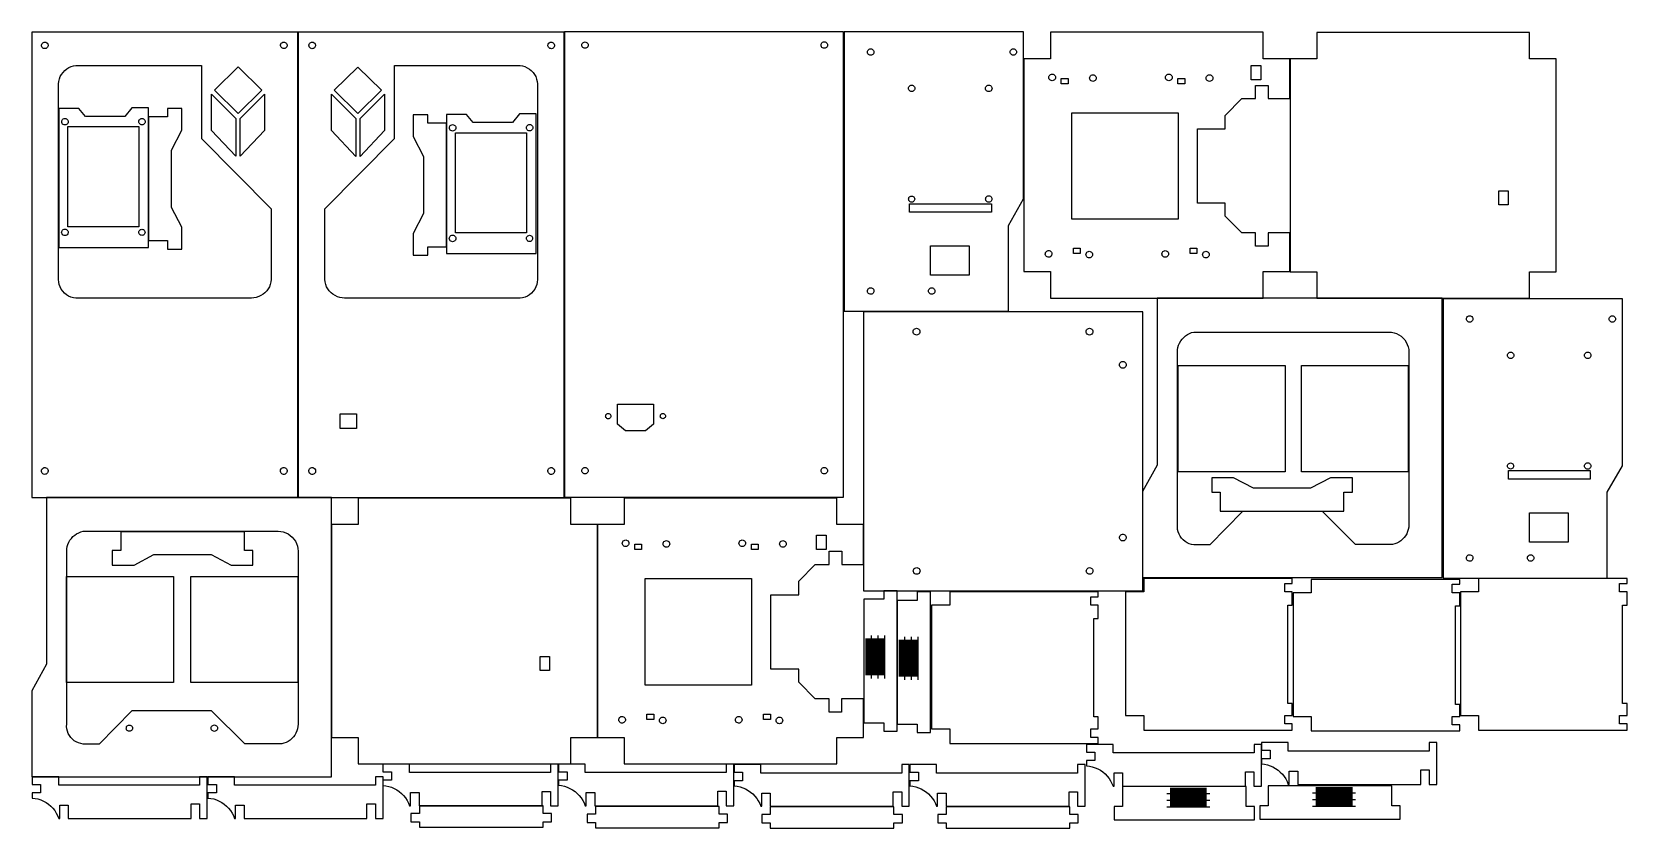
# Model space of a CAD drawing. Extents: x 0 to 47.2, y 0.4 to 24.
import ezdxf

# ---------------------------------------------------------------- set-up
doc = ezdxf.new("R2010")
doc.units = 0
doc.layers.add('Layer_1', color=7, linetype='CONTINUOUS')

msp = doc.modelspace()

# ---------------------------------------------------------------- linework, layer by layer
at = {"layer": 'Layer_1', "color": 5}
for points in [[(0.014714, 23.971438), (0.014714, 10.19191), (7.888729, 10.19191), (7.888729, 23.971438), (0.014714, 23.971438)], [(0.42934, 23.669994), (0.451784, 23.657988), (0.470355, 23.640582), (0.483789, 23.618963), (0.49117, 23.594604), (0.491994, 23.569164), (0.486206, 23.544378), (0.4742, 23.521934), (0.456795, 23.503363), (0.435176, 23.489929), (0.410816, 23.482549), (0.385377, 23.481726), (0.36059, 23.487513), (0.338147, 23.499519), (0.319575, 23.516925), (0.306141, 23.538544), (0.298761, 23.562904), (0.297936, 23.588343), (0.303724, 23.61313), (0.31573, 23.635573), (0.333136, 23.654145), (0.354755, 23.667578), (0.379114, 23.674959), (0.404554, 23.675782), (0.42934, 23.669994)], [(7.525876, 23.499004), (7.503365, 23.487512), (7.478646, 23.482238), (7.453405, 23.483541), (7.42936, 23.491332), (7.408152, 23.505081), (7.391225, 23.523851), (7.379733, 23.546362), (7.374458, 23.571081), (7.375762, 23.596322), (7.383553, 23.620366), (7.397303, 23.641575), (7.416072, 23.658502), (7.438583, 23.669994), (7.463302, 23.675268), (7.488544, 23.673965), (7.512588, 23.666173), (7.533796, 23.652425), (7.550723, 23.633655), (7.562215, 23.611143), (7.56749, 23.586425), (7.566186, 23.561184), (7.558395, 23.537139), (7.544646, 23.515931), (7.525876, 23.499004)], [(15.769046, 10.191007), (15.769046, 23.970535), (7.895031, 23.970535), (7.895031, 10.191007), (15.769046, 10.191007)], [(8.280395, 23.486609), (8.257884, 23.498102), (8.239114, 23.515029), (8.225365, 23.536237), (8.217574, 23.560282), (8.216271, 23.585523), (8.221545, 23.610241), (8.233037, 23.632753), (8.249964, 23.651522), (8.271173, 23.665271), (8.295217, 23.673063), (8.320458, 23.674366), (8.345177, 23.669092), (8.367688, 23.6576), (8.386458, 23.640672), (8.400207, 23.619464), (8.407998, 23.59542), (8.409301, 23.570179), (8.404027, 23.54546), (8.392534, 23.522949), (8.375607, 23.504179), (8.354399, 23.49043), (8.330355, 23.482639), (8.305114, 23.481335), (8.280395, 23.48661)], [(15.331976, 23.657086), (15.35442, 23.669091), (15.379206, 23.67488), (15.404646, 23.674057), (15.429005, 23.666676), (15.450624, 23.653242), (15.46803, 23.63467), (15.480036, 23.612227), (15.485824, 23.587441), (15.485001, 23.562001), (15.47762, 23.537642), (15.464186, 23.516022), (15.445615, 23.498617), (15.423171, 23.486611), (15.398385, 23.480823), (15.372945, 23.481646), (15.348586, 23.489027), (15.326967, 23.502461), (15.309561, 23.521032), (15.297555, 23.543476), (15.291767, 23.568262), (15.29259, 23.593702), (15.299971, 23.618061), (15.313405, 23.63968), (15.331976, 23.657086)], [(24.046216, 23.977787), (15.7785, 23.977787), (15.7785, 10.198259), (24.046216, 10.198259), (24.046216, 23.977787)], [(16.389418, 23.68092), (16.413745, 23.677719), (16.436415, 23.668329), (16.455882, 23.653391), (16.47082, 23.633924), (16.48021, 23.611255), (16.483412, 23.586927), (16.48021, 23.562599), (16.47082, 23.539929), (16.455882, 23.520463), (16.436415, 23.505525), (16.413745, 23.496135), (16.389418, 23.492934), (16.36509, 23.496135), (16.34242, 23.505525), (16.322954, 23.520463), (16.308016, 23.539929), (16.298626, 23.562599), (16.295423, 23.586927), (16.298626, 23.611255), (16.308016, 23.633924), (16.322954, 23.653391), (16.34242, 23.668329), (16.36509, 23.677719), (16.389418, 23.68092)], [(23.56861, 23.586925), (23.565354, 23.562187), (23.555805, 23.539134), (23.540615, 23.519339), (23.52082, 23.504149), (23.497767, 23.4946), (23.473029, 23.491344), (23.448291, 23.4946), (23.425238, 23.504149), (23.405442, 23.519339), (23.390252, 23.539134), (23.380704, 23.562187), (23.377448, 23.586925), (23.380704, 23.611663), (23.390252, 23.634716), (23.405442, 23.654511), (23.425238, 23.669701), (23.448291, 23.67925), (23.473029, 23.682506), (23.497767, 23.67925), (23.52082, 23.669701), (23.540615, 23.654511), (23.555805, 23.634716), (23.565354, 23.611663), (23.56861, 23.586925)], [(29.369001, 23.975938), (24.057746, 23.975938), (24.057746, 15.708223), (28.92272, 15.708224), (28.92272, 18.248853), (29.369001, 19.036254), (29.369001, 23.975938)], [(34.524207, 18.907302), (34.524207, 21.105569), (35.346208, 21.105569), (35.346208, 21.505533), (35.833674, 22.00095), (36.245172, 22.00095), (36.245172, 22.394198), (36.618089, 22.394198), (36.618089, 22.000952), (37.259152, 22.000952), (37.25913, 23.182062), (36.471728, 23.182062), (36.471728, 23.969464), (30.172515, 23.969464), (30.172515, 23.182062), (29.385114, 23.182062), (29.385114, 16.882849), (30.172515, 16.882849), (30.172515, 16.095448), (36.471728, 16.095448), (36.471728, 16.882849), (37.25913, 16.882849), (37.25913, 18.024573), (36.611166, 18.024573), (36.611166, 17.630872), (36.24516, 17.630872), (36.24516, 18.024573), (35.833684, 18.024573), (35.346212, 18.51853), (35.346212, 18.907302), (34.524211, 18.907302)], [(45.144154, 16.877871), (45.144154, 23.177083), (44.356753, 23.177083), (44.356753, 23.964484), (38.057541, 23.964484), (38.057541, 23.177083), (37.270139, 23.177083), (37.270139, 16.877871), (38.057541, 16.877871), (38.057541, 16.09047), (38.093723, 16.09047), (44.356753, 16.09047), (44.356753, 16.877871), (45.144154, 16.877871)], [(24.822136, 23.474651), (24.847104, 23.477938), (24.872072, 23.474651), (24.895338, 23.465014), (24.915318, 23.449683), (24.930648, 23.429703), (24.940286, 23.406437), (24.943573, 23.381469), (24.940286, 23.356501), (24.930648, 23.333234), (24.915318, 23.313255), (24.895338, 23.297924), (24.872072, 23.288287), (24.847104, 23.285), (24.822136, 23.288287), (24.798869, 23.297924), (24.77889, 23.313255), (24.763559, 23.333234), (24.753922, 23.356501), (24.750635, 23.381469), (24.753922, 23.406437), (24.763559, 23.429703), (24.77889, 23.449683), (24.798869, 23.465014), (24.822136, 23.474651)], [(29.161088, 23.405681), (29.164277, 23.381469), (29.161088, 23.357258), (29.151742, 23.334697), (29.136876, 23.315323), (29.117503, 23.300457), (29.094941, 23.291112), (29.07073, 23.287924), (29.046518, 23.291112), (29.023957, 23.300457), (29.004583, 23.315323), (28.989717, 23.334697), (28.980372, 23.357258), (28.977183, 23.381469), (28.980372, 23.405681), (28.989717, 23.428242), (29.004583, 23.447616), (29.023957, 23.462482), (29.046518, 23.471827), (29.07073, 23.475015), (29.094941, 23.471827), (29.117503, 23.462482), (29.136876, 23.447616), (29.151742, 23.428242), (29.161088, 23.405681)], [(0.807267, 16.571592), (0.802112, 16.646771), (0.802112, 22.437838), (0.810373, 22.511767), (0.828086, 22.584017), (0.854955, 22.653384), (0.890534, 22.718713), (0.934229, 22.778917), (0.985313, 22.832993), (1.042936, 22.88004), (1.106137, 22.919275), (1.173865, 22.950044), (1.244991, 22.971835), (1.318331, 22.984285), (1.392664, 22.987187), (5.036973, 22.987187), (5.036974, 20.822956), (7.101323, 18.737009), (7.101323, 16.646771), (7.0914, 16.573548), (7.072434, 16.502132), (7.044721, 16.433633), (7.008692, 16.369121), (6.964907, 16.309598), (6.914051, 16.255991), (6.856913, 16.209137), (6.794384, 16.169765), (6.727439, 16.138487), (6.657119, 16.115791), (6.584519, 16.102031), (6.510771, 16.09742), (1.392664, 16.09742), (1.317309, 16.097145), (1.24262, 16.107147), (1.169996, 16.12725), (1.100794, 16.157077), (1.036312, 16.196071), (0.977756, 16.243502), (0.926222, 16.298481), (0.882675, 16.359979), (0.847929, 16.426847), (0.822635, 16.49783), (0.807267, 16.571602)], [(6.825022, 22.249947), (6.120493, 21.560967), (5.415962, 22.249947), (6.120493, 22.938927), (6.825022, 22.249947)], [(14.981648, 16.645869), (14.976493, 16.57069), (14.961124, 16.496918), (14.935831, 16.425934), (14.901085, 16.359067), (14.857537, 16.297569), (14.806004, 16.242589), (14.747447, 16.195159), (14.682965, 16.156165), (14.613764, 16.126337), (14.541139, 16.106234), (14.466451, 16.096232), (14.391096, 16.096508), (9.272988, 16.096508), (9.19924, 16.101119), (9.126641, 16.114879), (9.056321, 16.137575), (8.989375, 16.168853), (8.926847, 16.208225), (8.869709, 16.255079), (8.818852, 16.308685), (8.775068, 16.368208), (8.739039, 16.432721), (8.711326, 16.501219), (8.69236, 16.572635), (8.682437, 16.645858), (8.682437, 18.736096), (10.746786, 20.822044), (10.746787, 22.986274), (14.391096, 22.986274), (14.465428, 22.983373), (14.538768, 22.970922), (14.609894, 22.949132), (14.677622, 22.918362), (14.740824, 22.879128), (14.798446, 22.832081), (14.849531, 22.778005), (14.893226, 22.717801), (14.928805, 22.652472), (14.955674, 22.583104), (14.973387, 22.510854), (14.981648, 22.436925), (14.981648, 16.645859)], [(9.663267, 21.560065), (8.958738, 22.249045), (9.663267, 22.938025), (10.367798, 22.249045), (9.663267, 21.560065)], [(30.306136, 22.580973), (30.290424, 22.560643), (30.269985, 22.545073), (30.246212, 22.535323), (30.220726, 22.532059), (30.195264, 22.535504), (30.17156, 22.54542), (30.15123, 22.561132), (30.13566, 22.581571), (30.12582, 22.60421), (30.125899, 22.605344), (30.122454, 22.629684), (30.122651, 22.63083), (30.125824, 22.655159), (30.1261, 22.656293), (30.135664, 22.678898), (30.136019, 22.679996), (30.151309, 22.699281), (30.15173, 22.700325), (30.172169, 22.715895), (30.195942, 22.725645), (30.221428, 22.728909), (30.24689, 22.725468), (30.270594, 22.715552), (30.290924, 22.699839), (30.306494, 22.6794), (30.316244, 22.655628), (30.319508, 22.630142), (30.316067, 22.60468), (30.306151, 22.580976)], [(31.451265, 22.514624), (31.425791, 22.51127), (31.400316, 22.514624), (31.376578, 22.524457), (31.356193, 22.540099), (31.340552, 22.560483), (31.330719, 22.584222), (31.327365, 22.609696), (31.330719, 22.63517), (31.340552, 22.658908), (31.356193, 22.679293), (31.376578, 22.694935), (31.400316, 22.704767), (31.425791, 22.708122), (31.451265, 22.704767), (31.475003, 22.694935), (31.495388, 22.679293), (31.511029, 22.658908), (31.520862, 22.63517), (31.524217, 22.609696), (31.520862, 22.584222), (31.511029, 22.560483), (31.495388, 22.540099), (31.475003, 22.524457), (31.451265, 22.514624)], [(33.648669, 22.725284), (33.674143, 22.728639), (33.699618, 22.725284), (33.723356, 22.715452), (33.743741, 22.69981), (33.759382, 22.679425), (33.769215, 22.655687), (33.772569, 22.630213), (33.769215, 22.604739), (33.759382, 22.581), (33.743741, 22.560616), (33.723356, 22.544974), (33.699618, 22.535141), (33.674143, 22.531787), (33.648669, 22.535141), (33.624931, 22.544974), (33.604546, 22.560616), (33.588905, 22.581), (33.579072, 22.604739), (33.575718, 22.630213), (33.579072, 22.655687), (33.588905, 22.679425), (33.604546, 22.69981), (33.624931, 22.715452), (33.648669, 22.725284)], [(34.780599, 22.610224), (34.783954, 22.635698), (34.793786, 22.659437), (34.809428, 22.679821), (34.829813, 22.695463), (34.853551, 22.705296), (34.879025, 22.70865), (34.9045, 22.705296), (34.928238, 22.695463), (34.948622, 22.679821), (34.964264, 22.659437), (34.974097, 22.635698), (34.977451, 22.610224), (34.974097, 22.58475), (34.964264, 22.561011), (34.948622, 22.540627), (34.928238, 22.524985), (34.9045, 22.515153), (34.879025, 22.511798), (34.853551, 22.515153), (34.829813, 22.524985), (34.809428, 22.540627), (34.793786, 22.561011), (34.783954, 22.58475), (34.780599, 22.610224)], [(36.112952, 22.978165), (36.39355, 22.978165), (36.39355, 22.557268), (36.112952, 22.557268), (36.112952, 22.978165)], [(26.153909, 22.305156), (26.150676, 22.280599), (26.141197, 22.257715), (26.126118, 22.238064), (26.106467, 22.222985), (26.083584, 22.213506), (26.059026, 22.210273), (26.034469, 22.213506), (26.011585, 22.222985), (25.991934, 22.238064), (25.976855, 22.257715), (25.967376, 22.280599), (25.964143, 22.305156), (25.967376, 22.329714), (25.976855, 22.352597), (25.991934, 22.372248), (26.011585, 22.387327), (26.034469, 22.396806), (26.059026, 22.400039), (26.083584, 22.396806), (26.106467, 22.387327), (26.126118, 22.372248), (26.141197, 22.352597), (26.150676, 22.329714), (26.153909, 22.305156)], [(28.367711, 22.39801), (28.390896, 22.388406), (28.410805, 22.37313), (28.426081, 22.353221), (28.435685, 22.330036), (28.43896, 22.305156), (28.435685, 22.280276), (28.426081, 22.257092), (28.410805, 22.237183), (28.390896, 22.221906), (28.367711, 22.212302), (28.342831, 22.209027), (28.317951, 22.212302), (28.294766, 22.221906), (28.274857, 22.237183), (28.259581, 22.257092), (28.249977, 22.280276), (28.246702, 22.305156), (28.249977, 22.330036), (28.259581, 22.353221), (28.274857, 22.37313), (28.294766, 22.388406), (28.317951, 22.39801), (28.342831, 22.401285), (28.367711, 22.39801)], [(30.489038, 22.602335), (30.692091, 22.602335), (30.692091, 22.444855), (30.489038, 22.444855), (30.489038, 22.602335)], [(33.942093, 22.602062), (34.145146, 22.602062), (34.145146, 22.444581), (33.942093, 22.444581), (33.942093, 22.602062)], [(0.811509, 17.597374), (3.468979, 17.597374), (3.468997, 18.56194), (3.468997, 20.924142), (3.468979, 21.731232), (2.97686, 21.731232), (2.7688, 21.475322), (1.598355, 21.475322), (1.402059, 21.710442), (0.811509, 21.710442), (0.811509, 17.597374)], [(6.054431, 21.412377), (6.054431, 20.293917), (5.329671, 21.057033), (5.329671, 22.137137), (6.054431, 21.412377)], [(6.179717, 20.293917), (6.179717, 21.412377), (6.904474, 22.137137), (6.904474, 21.057033), (6.179717, 20.293917)], [(9.604043, 21.411475), (9.604043, 20.293015), (8.879286, 21.056132), (8.879286, 22.136235), (9.604043, 21.411475)], [(9.729329, 20.293015), (9.729329, 21.411475), (10.454089, 22.136235), (10.454089, 21.056132), (9.729329, 20.293015)], [(1.083838, 21.341903), (1.087099, 21.317134), (1.083838, 21.292365), (1.074277, 21.269283), (1.059069, 21.249463), (1.039248, 21.234254), (1.016167, 21.224694), (0.991397, 21.221433), (0.966628, 21.224694), (0.943547, 21.234254), (0.923726, 21.249463), (0.908518, 21.269283), (0.898957, 21.292365), (0.895696, 21.317134), (0.898957, 21.341903), (0.908518, 21.364985), (0.923726, 21.384805), (0.943547, 21.400014), (0.966628, 21.409574), (0.991397, 21.412835), (1.016167, 21.409574), (1.039248, 21.400014), (1.059069, 21.384805), (1.074277, 21.364985), (1.083838, 21.341903)], [(3.247597, 21.413187), (3.27214, 21.416273), (3.296645, 21.412901), (3.319442, 21.403301), (3.338978, 21.388129), (3.353921, 21.368417), (3.363253, 21.345509), (3.366339, 21.320966), (3.362967, 21.296461), (3.353367, 21.273664), (3.338195, 21.254128), (3.318483, 21.239184), (3.295575, 21.229852), (3.271032, 21.226767), (3.246527, 21.230139), (3.22373, 21.239738), (3.204194, 21.254911), (3.18925, 21.274623), (3.179918, 21.297531), (3.176833, 21.322073), (3.180205, 21.346578), (3.189804, 21.369376), (3.204977, 21.388912), (3.224689, 21.403855), (3.247597, 21.413187)], [(4.144553, 18.78176), (4.144553, 20.474673), (4.451941, 21.065224), (4.451941, 21.708531), (4.024476, 21.708531), (4.024476, 21.458925), (3.467689, 21.458925), (3.467689, 17.797508), (4.024476, 17.797508), (4.024476, 17.5472), (4.451941, 17.5472), (4.451941, 18.191209), (4.144553, 18.78176)], [(11.610978, 20.291797), (11.610978, 18.598883), (11.30359, 18.008332), (11.30359, 17.365025), (11.731054, 17.365025), (11.731054, 17.614631), (12.287841, 17.614631), (12.287841, 21.276048), (11.731054, 21.276048), (11.731054, 21.526356), (11.30359, 21.526356), (11.30359, 20.882348), (11.610978, 20.291797)], [(12.288292, 17.417791), (14.945762, 17.417791), (14.94578, 18.382357), (14.94578, 20.744559), (14.945762, 21.551649), (14.453643, 21.551649), (14.245583, 21.295739), (13.075138, 21.295739), (12.878842, 21.530859), (12.288292, 21.530859), (12.288292, 17.417791)], [(33.950075, 21.582958), (33.950075, 18.433352), (30.800469, 18.433352), (30.800469, 21.582958), (33.950075, 21.582958)], [(1.073383, 18.203714), (1.073383, 21.172372), (3.180948, 21.172372), (3.180948, 18.203714), (1.073383, 18.203714)], [(12.560621, 21.162321), (12.563882, 21.137551), (12.560621, 21.112782), (12.55106, 21.089701), (12.535852, 21.06988), (12.516031, 21.054671), (12.49295, 21.045111), (12.46818, 21.04185), (12.443411, 21.045111), (12.42033, 21.054671), (12.400509, 21.06988), (12.385301, 21.089701), (12.37574, 21.112782), (12.372479, 21.137551), (12.37574, 21.162321), (12.385301, 21.185402), (12.400509, 21.205222), (12.42033, 21.220431), (12.443411, 21.229992), (12.46818, 21.233253), (12.49295, 21.229992), (12.516031, 21.220431), (12.535852, 21.205222), (12.55106, 21.185402), (12.560621, 21.162321)], [(12.550166, 18.024131), (12.550166, 20.992789), (14.657731, 20.992789), (14.657731, 18.024131), (12.550166, 18.024131)], [(14.72438, 21.233604), (14.748923, 21.23669), (14.773428, 21.233318), (14.796225, 21.223718), (14.815761, 21.208546), (14.830704, 21.188834), (14.840036, 21.165926), (14.843122, 21.141383), (14.83975, 21.116878), (14.83015, 21.094081), (14.814978, 21.074545), (14.795266, 21.059601), (14.772358, 21.050269), (14.747815, 21.047184), (14.72331, 21.050556), (14.700513, 21.060155), (14.680977, 21.075328), (14.666033, 21.09504), (14.656701, 21.117948), (14.653616, 21.142491), (14.656988, 21.166996), (14.666587, 21.189793), (14.68176, 21.209329), (14.701472, 21.224272), (14.72438, 21.233604)], [(26.149333, 19.028158), (26.146256, 19.004785), (26.137234, 18.983004), (26.122883, 18.964301), (26.104179, 18.94995), (26.082399, 18.940928), (26.059026, 18.937849), (26.035653, 18.940928), (26.013873, 18.94995), (25.99517, 18.964301), (25.980818, 18.983004), (25.971797, 19.004785), (25.968719, 19.028158), (25.971797, 19.051531), (25.980818, 19.073311), (25.99517, 19.092014), (26.013873, 19.106366), (26.035653, 19.115387), (26.059026, 19.118466), (26.082399, 19.115387), (26.104179, 19.106366), (26.122883, 19.092014), (26.137234, 19.073311), (26.146256, 19.051531), (26.149333, 19.028158)], [(28.437373, 19.028158), (28.434152, 19.003688), (28.424707, 18.980887), (28.409683, 18.961307), (28.390103, 18.946282), (28.367301, 18.936837), (28.342832, 18.933617), (28.318363, 18.936837), (28.295561, 18.946282), (28.275981, 18.961307), (28.260956, 18.980887), (28.251511, 19.003688), (28.248291, 19.028158), (28.251511, 19.052627), (28.260956, 19.075429), (28.275981, 19.095009), (28.295561, 19.110033), (28.318363, 19.119478), (28.342832, 19.122699), (28.367301, 19.119478), (28.390103, 19.110033), (28.409683, 19.095009), (28.424707, 19.075429), (28.434152, 19.052627), (28.437373, 19.028158)], [(43.444284, 19.274925), (43.724882, 19.274925), (43.724882, 18.854028), (43.444284, 18.854028), (43.444284, 19.274925)], [(25.998015, 18.890584), (28.419275, 18.890584), (28.419275, 18.642553), (25.998015, 18.642553), (25.998015, 18.890584)], [(0.921418, 18.112049), (0.941666, 18.127586), (0.965246, 18.137353), (0.990549, 18.140684), (1.015853, 18.137353), (1.039433, 18.127586), (1.059681, 18.112049), (1.075217, 18.091801), (1.084984, 18.068222), (1.088315, 18.042918), (1.084984, 18.017614), (1.075217, 17.994035), (1.059681, 17.973787), (1.039433, 17.95825), (1.015853, 17.948483), (0.990549, 17.945153), (0.965246, 17.948483), (0.941666, 17.95825), (0.921418, 17.973787), (0.905882, 17.994035), (0.896115, 18.017614), (0.892783, 18.042918), (0.896115, 18.068222), (0.905882, 18.091801), (0.921418, 18.112049)], [(3.224413, 18.122249), (3.246507, 18.131401), (3.270215, 18.134523), (3.293924, 18.131401), (3.316017, 18.122249), (3.334989, 18.107692), (3.349547, 18.08872), (3.358698, 18.066627), (3.361819, 18.042918), (3.358698, 18.019209), (3.349547, 17.997116), (3.334989, 17.978144), (3.316017, 17.963587), (3.293924, 17.954436), (3.270215, 17.951314), (3.246507, 17.954436), (3.224413, 17.963587), (3.205442, 17.978144), (3.190884, 17.997116), (3.181733, 18.019209), (3.178612, 18.042918), (3.181733, 18.066627), (3.190884, 18.08872), (3.205442, 18.107692), (3.224413, 18.122249)], [(12.398201, 17.932467), (12.418449, 17.948003), (12.442029, 17.95777), (12.467332, 17.961101), (12.492636, 17.95777), (12.516216, 17.948003), (12.536464, 17.932467), (12.552, 17.912219), (12.561767, 17.888639), (12.565098, 17.863336), (12.561767, 17.838032), (12.552, 17.814452), (12.536464, 17.794204), (12.516216, 17.778667), (12.492636, 17.7689), (12.467332, 17.76557), (12.442029, 17.7689), (12.418449, 17.778667), (12.398201, 17.794204), (12.382665, 17.814452), (12.372898, 17.838032), (12.369566, 17.863336), (12.372898, 17.888639), (12.382665, 17.912219), (12.398201, 17.932467)], [(14.701196, 17.942667), (14.72329, 17.951818), (14.746998, 17.95494), (14.770707, 17.951818), (14.7928, 17.942667), (14.811772, 17.928109), (14.82633, 17.909138), (14.835481, 17.887044), (14.838602, 17.863336), (14.835481, 17.839626), (14.82633, 17.817534), (14.811772, 17.798562), (14.7928, 17.784004), (14.770707, 17.774853), (14.746998, 17.771731), (14.72329, 17.774853), (14.701196, 17.784004), (14.682225, 17.798562), (14.667667, 17.817534), (14.658516, 17.839626), (14.655395, 17.863336), (14.658516, 17.887044), (14.667667, 17.909138), (14.682225, 17.928109), (14.701196, 17.942667)], [(26.621869, 17.638619), (27.763601, 17.638619), (27.763601, 16.772477), (26.621869, 16.772477), (26.621869, 17.638619)], [(30.204021, 17.362739), (30.190135, 17.34112), (30.171128, 17.323831), (30.148293, 17.312051), (30.123188, 17.306582), (30.097522, 17.307798), (30.073046, 17.315615), (30.051427, 17.3295), (30.034138, 17.348507), (30.022358, 17.371342), (30.016889, 17.396447), (30.018106, 17.422112), (30.025922, 17.446589), (30.039807, 17.468208), (30.058815, 17.485497), (30.081649, 17.497277), (30.106755, 17.502746), (30.13242, 17.50153), (30.156897, 17.493713), (30.178515, 17.479828), (30.195804, 17.460821), (30.207585, 17.437986), (30.213054, 17.412881), (30.211837, 17.387215), (30.204021, 17.362739)], [(30.848812, 17.5703), (31.051865, 17.5703), (31.051865, 17.41282), (30.848812, 17.41282), (30.848812, 17.5703)], [(31.221426, 17.384675), (31.224781, 17.410149), (31.234613, 17.433887), (31.250255, 17.454272), (31.27064, 17.469913), (31.294378, 17.479746), (31.319852, 17.4831), (31.345326, 17.479746), (31.369065, 17.469913), (31.389449, 17.454272), (31.405091, 17.433887), (31.414924, 17.410149), (31.418278, 17.384675), (31.414924, 17.3592), (31.405091, 17.335462), (31.389449, 17.315077), (31.369065, 17.299436), (31.345326, 17.289603), (31.319852, 17.286249), (31.294378, 17.289603), (31.27064, 17.299436), (31.250255, 17.315077), (31.234613, 17.335462), (31.224781, 17.3592), (31.221426, 17.384675)], [(33.591342, 17.30831), (33.565799, 17.305534), (33.540408, 17.309464), (33.516898, 17.31983), (33.496873, 17.335927), (33.481696, 17.356659), (33.472403, 17.380613), (33.469627, 17.406156), (33.473556, 17.431547), (33.483922, 17.455057), (33.500019, 17.475082), (33.520752, 17.490258), (33.544705, 17.499552), (33.570248, 17.502328), (33.595639, 17.498399), (33.619149, 17.488033), (33.639174, 17.471935), (33.654351, 17.451203), (33.663644, 17.427249), (33.666424, 17.401707), (33.662495, 17.376316), (33.652129, 17.352806), (33.636031, 17.332781), (33.615299, 17.317604), (33.591345, 17.30831)], [(34.50492, 17.412086), (34.301867, 17.412086), (34.301867, 17.569567), (34.50492, 17.569567), (34.50492, 17.412086)], [(34.703291, 17.314342), (34.68765, 17.334726), (34.677817, 17.358464), (34.674463, 17.383938), (34.677817, 17.409413), (34.68765, 17.433151), (34.703291, 17.453536), (34.723676, 17.469177), (34.747414, 17.47901), (34.772888, 17.482364), (34.798363, 17.47901), (34.822101, 17.469177), (34.842486, 17.453536), (34.858127, 17.433151), (34.86796, 17.409413), (34.871314, 17.383938), (34.86796, 17.358464), (34.858127, 17.334726), (34.842486, 17.314342), (34.822101, 17.2987), (34.798363, 17.288867), (34.772888, 17.285513), (34.747414, 17.288867), (34.723676, 17.2987), (34.703291, 17.314342)], [(24.941985, 16.284787), (24.933743, 16.260889), (24.919596, 16.239939), (24.90051, 16.223364), (24.877783, 16.212294), (24.852966, 16.207483), (24.827749, 16.209259), (24.803852, 16.217501), (24.782901, 16.231648), (24.766327, 16.250735), (24.755257, 16.273461), (24.750446, 16.298278), (24.752222, 16.323495), (24.760464, 16.347393), (24.774611, 16.368343), (24.793698, 16.384918), (24.816424, 16.395988), (24.841242, 16.400798), (24.866458, 16.399023), (24.890356, 16.39078), (24.911306, 16.376634), (24.927881, 16.357547), (24.938951, 16.33482), (24.943762, 16.310003), (24.941985, 16.284786)], [(26.675998, 16.211401), (26.651207, 16.208578), (26.626531, 16.212267), (26.60365, 16.222218), (26.584124, 16.237751), (26.569285, 16.257809), (26.560142, 16.281025), (26.557319, 16.305815), (26.561009, 16.330492), (26.57096, 16.353372), (26.586494, 16.372898), (26.606552, 16.387738), (26.629767, 16.396881), (26.654558, 16.399703), (26.679234, 16.396014), (26.702115, 16.386064), (26.72164, 16.37053), (26.73648, 16.350472), (26.745623, 16.327257), (26.748446, 16.302466), (26.744756, 16.27779), (26.734805, 16.254909), (26.719271, 16.235383), (26.699213, 16.220544), (26.675998, 16.211401)], [(32.899177, 7.825198), (41.764576, 7.825198), (41.764576, 16.092913), (33.32943, 16.092913), (33.32943, 11.153229), (32.899177, 10.365828), (32.899177, 7.825198)], [(47.103241, 16.072496), (41.791986, 16.072496), (41.791986, 7.80478), (46.65696, 7.804781), (46.65696, 10.345411), (47.103241, 11.132812), (47.103241, 16.072496)], [(32.900753, 7.426344), (32.900753, 15.69406), (24.633036, 15.69406), (24.633036, 7.426344), (32.900753, 7.426344)], [(26.306266, 15.10213), (26.302851, 15.076194), (26.29284, 15.052024), (26.276914, 15.03127), (26.25616, 15.015344), (26.23199, 15.005333), (26.206054, 15.001918), (26.180117, 15.005333), (26.155948, 15.015344), (26.135193, 15.03127), (26.119267, 15.052024), (26.109256, 15.076194), (26.105842, 15.10213), (26.109256, 15.128067), (26.119267, 15.152236), (26.135193, 15.172991), (26.155948, 15.188917), (26.180117, 15.198928), (26.206054, 15.202342), (26.23199, 15.198928), (26.25616, 15.188917), (26.276914, 15.172991), (26.29284, 15.152236), (26.302851, 15.128067), (26.306266, 15.10213)], [(31.227043, 15.102545), (31.230429, 15.128269), (31.240358, 15.152239), (31.256153, 15.172823), (31.276737, 15.188618), (31.300708, 15.198547), (31.326432, 15.201934), (31.352155, 15.198547), (31.376126, 15.188618), (31.39671, 15.172823), (31.412504, 15.152239), (31.422434, 15.128269), (31.425819, 15.102545), (31.422434, 15.076821), (31.412504, 15.052851), (31.39671, 15.032267), (31.376126, 15.016472), (31.352155, 15.006543), (31.326432, 15.003156), (31.300708, 15.006543), (31.276737, 15.016472), (31.256153, 15.032267), (31.240358, 15.052851), (31.230429, 15.076821), (31.227043, 15.102545)], [(42.556376, 15.571209), (42.581344, 15.574496), (42.606312, 15.571209), (42.629578, 15.561571), (42.649558, 15.546241), (42.664888, 15.526261), (42.674526, 15.502995), (42.677813, 15.478027), (42.674526, 15.453059), (42.664888, 15.429792), (42.649558, 15.409813), (42.629578, 15.394482), (42.606312, 15.384845), (42.581344, 15.381558), (42.556376, 15.384845), (42.533109, 15.394482), (42.51313, 15.409813), (42.497799, 15.429792), (42.488162, 15.453059), (42.484875, 15.478027), (42.488162, 15.502995), (42.497799, 15.526261), (42.51313, 15.546241), (42.533109, 15.561571), (42.556376, 15.571209)], [(46.895328, 15.502238), (46.898517, 15.478027), (46.895328, 15.453816), (46.885982, 15.431254), (46.871116, 15.411881), (46.851743, 15.397014), (46.829181, 15.387669), (46.80497, 15.384482), (46.780758, 15.387669), (46.758197, 15.397014), (46.738823, 15.411881), (46.723957, 15.431254), (46.714612, 15.453816), (46.711423, 15.478027), (46.714612, 15.502238), (46.723957, 15.5248), (46.738823, 15.544174), (46.758197, 15.55904), (46.780758, 15.568385), (46.80497, 15.571572), (46.829181, 15.568385), (46.851743, 15.55904), (46.871116, 15.544174), (46.885982, 15.5248), (46.895328, 15.502238)], [(33.929935, 9.381576), (33.929935, 14.499687), (33.933891, 14.568585), (33.945709, 14.636577), (33.965233, 14.702769), (33.992206, 14.766291), (34.026273, 14.826308), (34.066987, 14.88203), (34.113813, 14.932725), (34.166134, 14.977726), (34.223262, 15.016442), (34.284447, 15.048363), (34.348884, 15.07307), (34.415726, 15.090238), (34.894498, 15.090238), (39.007566, 15.090238), (40.189776, 15.090238), (40.266859, 15.085186), (40.342622, 15.070115), (40.41577, 15.045285), (40.485051, 15.011119), (40.549281, 14.968202), (40.607359, 14.917269), (40.658291, 14.859192), (40.701208, 14.794962), (40.735374, 14.725681), (40.760204, 14.652533), (40.775274, 14.576769), (40.780327, 14.499687), (40.780327, 9.381576), (40.776369, 9.313315), (40.764549, 9.245968), (40.745026, 9.180438), (40.71806, 9.117604), (40.684014, 9.058307), (40.643343, 9.003342), (40.596592, 8.953445), (40.544389, 8.909285), (40.487432, 8.871454), (40.426485, 8.840459), (40.362363, 8.816715), (40.295928, 8.80054), (39.205517, 8.80054), (38.221267, 9.775277), (35.859064, 9.775277), (34.88885, 8.791025), (34.415726, 8.791025), (34.346048, 8.802713), (34.278478, 8.82335), (34.21416, 8.852586), (34.154183, 8.889927), (34.099563, 8.934741), (34.051224, 8.986267), (34.009986, 9.043634), (33.976547, 9.105871), (33.951472, 9.171923), (33.935187, 9.240671), (33.927967, 9.310952), (33.929935, 9.381576)], [(32.216768, 14.147823), (32.226745, 14.171908), (32.242615, 14.192591), (32.263298, 14.208462), (32.287384, 14.218439), (32.313231, 14.221842), (32.339078, 14.218439), (32.363164, 14.208462), (32.383847, 14.192591), (32.399718, 14.171908), (32.409695, 14.147823), (32.413096, 14.121975), (32.409695, 14.096128), (32.399718, 14.072042), (32.383847, 14.051359), (32.363164, 14.035489), (32.339078, 14.025512), (32.313231, 14.022109), (32.287384, 14.025512), (32.263298, 14.035489), (32.242615, 14.051359), (32.226745, 14.072042), (32.216768, 14.096128), (32.213366, 14.121975), (32.216768, 14.147823)], [(43.888149, 14.401714), (43.884916, 14.377156), (43.875437, 14.354272), (43.860358, 14.334622), (43.840707, 14.319543), (43.817824, 14.310064), (43.793266, 14.306831), (43.768709, 14.310064), (43.745825, 14.319543), (43.726174, 14.334622), (43.711095, 14.354272), (43.701616, 14.377156), (43.698383, 14.401714), (43.701616, 14.426271), (43.711095, 14.449155), (43.726174, 14.468806), (43.745825, 14.483885), (43.768709, 14.493363), (43.793266, 14.496597), (43.817824, 14.493363), (43.840707, 14.483885), (43.860358, 14.468806), (43.875437, 14.449155), (43.884916, 14.426271), (43.888149, 14.401714)], [(46.101951, 14.494567), (46.125136, 14.484964), (46.145045, 14.469687), (46.160321, 14.449778), (46.169925, 14.426594), (46.1732, 14.401714), (46.169925, 14.376834), (46.160321, 14.353649), (46.145045, 14.33374), (46.125136, 14.318463), (46.101951, 14.30886), (46.077071, 14.305585), (46.052191, 14.30886), (46.029006, 14.318463), (46.009097, 14.33374), (45.993821, 14.353649), (45.984217, 14.376834), (45.980942, 14.401714), (45.984217, 14.426594), (45.993821, 14.449778), (46.009097, 14.469687), (46.029006, 14.484964), (46.052191, 14.494567), (46.077071, 14.497843), (46.101951, 14.494567)], [(33.953475, 14.09724), (37.11862, 14.09724), (37.11862, 10.954543), (33.953475, 10.954543), (33.953475, 14.09724)], [(37.597418, 14.09724), (40.762563, 14.09724), (40.762563, 10.954543), (37.597418, 10.954543), (37.597418, 14.09724)], [(17.353303, 12.954164), (18.416296, 12.954164), (18.416296, 12.361756), (18.17891, 12.166763), (17.589999, 12.166763), (17.353303, 12.361756), (17.353303, 12.954164)], [(9.627315, 12.238252), (9.135189, 12.238252), (9.135189, 12.671322), (9.627315, 12.671322), (9.627315, 12.238252)], [(17.097615, 12.675922), (17.116385, 12.668147), (17.132503, 12.655779), (17.144871, 12.639662), (17.152646, 12.620892), (17.155297, 12.600749), (17.152646, 12.580607), (17.144871, 12.561837), (17.132503, 12.545719), (17.116385, 12.533352), (17.097615, 12.525577), (17.077473, 12.522925), (17.057331, 12.525577), (17.038561, 12.533352), (17.022443, 12.545719), (17.010075, 12.561837), (17.002301, 12.580607), (16.999649, 12.600749), (17.002301, 12.620892), (17.010075, 12.639662), (17.022443, 12.655779), (17.038561, 12.668147), (17.057331, 12.675922), (17.077473, 12.678574), (17.097615, 12.675922)], [(18.769969, 12.600749), (18.767361, 12.580936), (18.759713, 12.562472), (18.747547, 12.546617), (18.731692, 12.534451), (18.713229, 12.526804), (18.693415, 12.524195), (18.673601, 12.526804), (18.655138, 12.534451), (18.639283, 12.546617), (18.627117, 12.562472), (18.619469, 12.580936), (18.61686, 12.600749), (18.619469, 12.620563), (18.627117, 12.639027), (18.639283, 12.654881), (18.655138, 12.667047), (18.673601, 12.674695), (18.693415, 12.677304), (18.713229, 12.674695), (18.731692, 12.667047), (18.747547, 12.654881), (18.759713, 12.639027), (18.767361, 12.620563), (18.769969, 12.600749)], [(0.459458, 10.90033), (0.43735, 10.88626), (0.412354, 10.87839), (0.386172, 10.877259), (0.36059, 10.882942), (0.337351, 10.895053), (0.318038, 10.912766), (0.303967, 10.934873), (0.296098, 10.95987), (0.294966, 10.986051), (0.30065, 11.011633), (0.31276, 11.034872), (0.330473, 11.054186), (0.352581, 11.068256), (0.377577, 11.076125), (0.403758, 11.077257), (0.429341, 11.071574), (0.45258, 11.059463), (0.471893, 11.04175), (0.485964, 11.019642), (0.493833, 10.994646), (0.494964, 10.968465), (0.489281, 10.942883), (0.477171, 10.919643), (0.459458, 10.90033)], [(7.563303, 11.018311), (7.570783, 10.993016), (7.57146, 10.966646), (7.565289, 10.941), (7.552691, 10.917825), (7.534525, 10.8987), (7.512027, 10.884928), (7.486731, 10.877449), (7.460362, 10.876772), (7.434716, 10.882942), (7.41154, 10.89554), (7.392416, 10.913707), (7.378644, 10.936205), (7.371165, 10.9615), (7.370488, 10.987869), (7.376658, 11.013516), (7.389256, 11.036691), (7.407423, 11.055816), (7.429921, 11.069587), (7.455216, 11.077067), (7.481585, 11.077744), (7.507231, 11.071574), (7.530407, 11.058976), (7.549532, 11.040809), (7.563303, 11.018311)], [(8.212977, 10.992113), (8.220457, 11.017409), (8.234228, 11.039907), (8.253353, 11.058073), (8.276529, 11.070671), (8.302175, 11.076842), (8.328544, 11.076164), (8.353839, 11.068685), (8.376337, 11.054913), (8.394504, 11.035788), (8.407102, 11.012613), (8.413272, 10.986967), (8.412595, 10.960598), (8.405116, 10.935302), (8.391344, 10.912804), (8.372219, 10.894637), (8.349044, 10.88204), (8.323398, 10.875869), (8.297028, 10.876547), (8.271733, 10.884026), (8.249235, 10.897797), (8.231068, 10.916922), (8.21847, 10.940098), (8.2123, 10.965744), (8.212977, 10.992113)], [(15.34641, 10.885357), (15.324302, 10.899428), (15.306589, 10.918741), (15.294479, 10.94198), (15.288796, 10.967562), (15.289926, 10.993744), (15.297795, 11.01874), (15.311865, 11.040848), (15.331179, 11.058561), (15.354418, 11.070671), (15.38, 11.076354), (15.406181, 11.075223), (15.431178, 11.067354), (15.453285, 11.053283), (15.470998, 11.03397), (15.483109, 11.010731), (15.488792, 10.985149), (15.487662, 10.958967), (15.479793, 10.933971), (15.465722, 10.911863), (15.446409, 10.89415), (15.42317, 10.88204), (15.397588, 10.876357), (15.371406, 10.877488), (15.34641, 10.885357)], [(16.389418, 11.082499), (16.414372, 11.079214), (16.437626, 11.069582), (16.457594, 11.05426), (16.472916, 11.034291), (16.482548, 11.011038), (16.485834, 10.986083), (16.482548, 10.961129), (16.472916, 10.937876), (16.457594, 10.917907), (16.437626, 10.902585), (16.414372, 10.892953), (16.389418, 10.889668), (16.364464, 10.892953), (16.34121, 10.902585), (16.321242, 10.917907), (16.305919, 10.937876), (16.296287, 10.961129), (16.293002, 10.986083), (16.296287, 11.011038), (16.305919, 11.034291), (16.321242, 11.05426), (16.34121, 11.069582), (16.364464, 11.079214), (16.389418, 11.082499)], [(23.566157, 10.961129), (23.556525, 10.937876), (23.541203, 10.917907), (23.521235, 10.902585), (23.497981, 10.892953), (23.473027, 10.889668), (23.448073, 10.892953), (23.424819, 10.902585), (23.404851, 10.917907), (23.389528, 10.937876), (23.379897, 10.961129), (23.376613, 10.986084), (23.379897, 11.011038), (23.389528, 11.034291), (23.404851, 11.05426), (23.424819, 11.069582), (23.448073, 11.079214), (23.473027, 11.082499), (23.497981, 11.079214), (23.521235, 11.069582), (23.541203, 11.05426), (23.556525, 11.034291), (23.566157, 11.011038), (23.569441, 10.986084), (23.566157, 10.961129)], [(43.883573, 11.124715), (43.880496, 11.101342), (43.871474, 11.079562), (43.857123, 11.060859), (43.838419, 11.046508), (43.816639, 11.037486), (43.793266, 11.034407), (43.769893, 11.037486), (43.748113, 11.046508), (43.72941, 11.060859), (43.715058, 11.079562), (43.706037, 11.101342), (43.702959, 11.124715), (43.706037, 11.148088), (43.715058, 11.169869), (43.72941, 11.188572), (43.748113, 11.202923), (43.769893, 11.211945), (43.793266, 11.215024), (43.816639, 11.211945), (43.838419, 11.202923), (43.857123, 11.188572), (43.871474, 11.169869), (43.880496, 11.148088), (43.883573, 11.124715)], [(43.732255, 10.987141), (46.153515, 10.987141), (46.153515, 10.739111), (43.732255, 10.739111), (43.732255, 10.987141)], [(46.171613, 11.124715), (46.168392, 11.100246), (46.158947, 11.077445), (46.143923, 11.057864), (46.124343, 11.04284), (46.101541, 11.033395), (46.077072, 11.030174), (46.052603, 11.033395), (46.029801, 11.04284), (46.010221, 11.057864), (45.995196, 11.077445), (45.985751, 11.100246), (45.982531, 11.124715), (45.985751, 11.149185), (45.995196, 11.171986), (46.010221, 11.191567), (46.029801, 11.206591), (46.052603, 11.216036), (46.077072, 11.219256), (46.101541, 11.216036), (46.124343, 11.206591), (46.143923, 11.191567), (46.158947, 11.171986), (46.168392, 11.149185), (46.171613, 11.124715)], [(37.873116, 10.464974), (36.180202, 10.464974), (35.589651, 10.772363), (34.946344, 10.772363), (34.946344, 10.344898), (35.19595, 10.344898), (35.19595, 9.788111), (38.857368, 9.788111), (38.857368, 10.344898), (39.107675, 10.344898), (39.107675, 10.772363), (38.463667, 10.772363), (37.873116, 10.464974)], [(0.013326, 1.925704), (8.878725, 1.925704), (8.878725, 10.193419), (0.443579, 10.193419), (0.443579, 5.253735), (0.013326, 4.466334), (0.013326, 1.925704)], [(16.756752, 3.088635), (16.756752, 9.387848), (15.969351, 9.387848), (15.969351, 10.17525), (9.670138, 10.17525), (9.670138, 9.387848), (8.882736, 9.387848), (8.882736, 3.088635), (9.670138, 3.088635), (9.670138, 2.301234), (9.70632, 2.301234), (15.969351, 2.301234), (15.969351, 3.088635), (16.756752, 3.088635)], [(21.895729, 5.113574), (21.895729, 7.311841), (22.71773, 7.311841), (22.71773, 7.711804), (23.205197, 8.207222), (23.616695, 8.207222), (23.616695, 8.60047), (23.989612, 8.60047), (23.989612, 8.207224), (24.630674, 8.207224), (24.630648, 9.388334), (23.843246, 9.388334), (23.843246, 10.175735), (17.544034, 10.175735), (17.544034, 9.388334), (16.756632, 9.388334), (16.756632, 3.089121), (17.544034, 3.089121), (17.544034, 2.301719), (23.843246, 2.301719), (23.843246, 3.089121), (24.630648, 3.089121), (24.630648, 4.230844), (23.982684, 4.230844), (23.982684, 3.837143), (23.616678, 3.837143), (23.616678, 4.230844), (23.205202, 4.230844), (22.71773, 4.724801), (22.71773, 5.113574), (21.895729, 5.113574)], [(44.356109, 9.735176), (45.497841, 9.735176), (45.497841, 8.869035), (44.356109, 8.869035), (44.356109, 9.735176)], [(1.044083, 3.482083), (1.044083, 8.600193), (1.04804, 8.669091), (1.059858, 8.737083), (1.079382, 8.803275), (1.106355, 8.866797), (1.140422, 8.926814), (1.181136, 8.982536), (1.227961, 9.033231), (1.280282, 9.078232), (1.337411, 9.116948), (1.398596, 9.148869), (1.463033, 9.173576), (1.529875, 9.190744), (2.008647, 9.190744), (6.121715, 9.190744), (7.303925, 9.190744), (7.381007, 9.185692), (7.456771, 9.170622), (7.529919, 9.145791), (7.5992, 9.111625), (7.663429, 9.068709), (7.721507, 9.017776), (7.77244, 8.959698), (7.815356, 8.895469), (7.849522, 8.826187), (7.874353, 8.753039), (7.889423, 8.677276), (7.894475, 8.600193), (7.894475, 3.482083), (7.890518, 3.413821), (7.878698, 3.346474), (7.859175, 3.280944), (7.832209, 3.21811), (7.798163, 3.158813), (7.757492, 3.103848), (7.710741, 3.053951), (7.658538, 3.009791), (7.60158, 2.971961), (7.540633, 2.940965), (7.476512, 2.917221), (7.410077, 2.901046), (6.319666, 2.901046), (5.335416, 3.875783), (2.973213, 3.875783), (2.002999, 2.891531), (1.529875, 2.891531), (1.460197, 2.903219), (1.392627, 2.923856), (1.328309, 2.953093), (1.268332, 2.990433), (1.213712, 3.035247), (1.165373, 3.086773), (1.124135, 3.144141), (1.090695, 3.206377), (1.065621, 3.272429), (1.049336, 3.341178), (1.042116, 3.411459), (1.044083, 3.482083)], [(3.626694, 8.500333), (5.319608, 8.500333), (5.910159, 8.192945), (6.553466, 8.192945), (6.553466, 8.620409), (6.303859, 8.620409), (6.303859, 9.177197), (2.642442, 9.177197), (2.642442, 8.620409), (2.392135, 8.620409), (2.392135, 8.192945), (3.036143, 8.192945), (3.626694, 8.500333)], [(23.244733, 9.071731), (23.525331, 9.071731), (23.525331, 8.650834), (23.244733, 8.650834), (23.244733, 9.071731)], [(32.222094, 9.042234), (32.234943, 9.06454), (32.253128, 9.082759), (32.275408, 9.095652), (32.300267, 9.102338), (32.326008, 9.102363), (32.350879, 9.095724), (32.373184, 9.082874), (32.391404, 9.06469), (32.404296, 9.042409), (32.410983, 9.017551), (32.411007, 8.991809), (32.404369, 8.966939), (32.391519, 8.944633), (32.373335, 8.926413), (32.351054, 8.913521), (32.326196, 8.906835), (32.300454, 8.90681), (32.275583, 8.913449), (32.253278, 8.926298), (32.235058, 8.944483), (32.222166, 8.966763), (32.21548, 8.991622), (32.215455, 9.017363), (32.222094, 9.042234)], [(17.677654, 8.787245), (17.661942, 8.766915), (17.641503, 8.751345), (17.61773, 8.741595), (17.592244, 8.73833), (17.566782, 8.741773), (17.543078, 8.751689), (17.522748, 8.767401), (17.507178, 8.78784), (17.497338, 8.810479), (17.497429, 8.811613), (17.493984, 8.835953), (17.494166, 8.837098), (17.49734, 8.861427), (17.497608, 8.862561), (17.507172, 8.885166), (17.507523, 8.886265), (17.522813, 8.90555), (17.523235, 8.906594), (17.543674, 8.922165), (17.567447, 8.931914), (17.592933, 8.935179), (17.618395, 8.931737), (17.642099, 8.921821), (17.662429, 8.906109), (17.677999, 8.88567), (17.687749, 8.861897), (17.691014, 8.836411), (17.687571, 8.810949), (17.677656, 8.787245)], [(17.860556, 8.808607), (18.063609, 8.808607), (18.063609, 8.651127), (17.860556, 8.651127), (17.860556, 8.808607)], [(18.822769, 8.720894), (18.797295, 8.71754), (18.771821, 8.720894), (18.748082, 8.730726), (18.727698, 8.746368), (18.712056, 8.766752), (18.702224, 8.790491), (18.69887, 8.815965), (18.702224, 8.841439), (18.712056, 8.865178), (18.727698, 8.885562), (18.748082, 8.901204), (18.771821, 8.911036), (18.797295, 8.91439), (18.822769, 8.911036), (18.846508, 8.901204), (18.866892, 8.885562), (18.882534, 8.865178), (18.892367, 8.841439), (18.89572, 8.815965), (18.892367, 8.790491), (18.882534, 8.766752), (18.866892, 8.746368), (18.846508, 8.730726), (18.822769, 8.720894)], [(21.020173, 8.931553), (21.045648, 8.934907), (21.071122, 8.931553), (21.09486, 8.921721), (21.115245, 8.906079), (21.130886, 8.885695), (21.140719, 8.861956), (21.144074, 8.836482), (21.140719, 8.811008), (21.130886, 8.787269), (21.115245, 8.766885), (21.09486, 8.751243), (21.071122, 8.74141), (21.045648, 8.738057), (21.020173, 8.74141), (20.996435, 8.751243), (20.976051, 8.766885), (20.960409, 8.787269), (20.950577, 8.811008), (20.947222, 8.836482), (20.950577, 8.861956), (20.960409, 8.885695), (20.976051, 8.906079), (20.996435, 8.921721), (21.020173, 8.931553)], [(21.313611, 8.808333), (21.516664, 8.808333), (21.516664, 8.650853), (21.313611, 8.650853), (21.313611, 8.808333)], [(22.152104, 8.816493), (22.155458, 8.841968), (22.165291, 8.865706), (22.180932, 8.88609), (22.201317, 8.901732), (22.225055, 8.911565), (22.25053, 8.914919), (22.276004, 8.911565), (22.299742, 8.901732), (22.320127, 8.88609), (22.335768, 8.865706), (22.345601, 8.841968), (22.348955, 8.816493), (22.345601, 8.791019), (22.335768, 8.767281), (22.320127, 8.746896), (22.299742, 8.731254), (22.276004, 8.721422), (22.25053, 8.718068), (22.225055, 8.721422), (22.201317, 8.731254), (22.180932, 8.746896), (22.165291, 8.767281), (22.155458, 8.791019), (22.152104, 8.816493)], [(26.304366, 7.990533), (26.294463, 7.966624), (26.278709, 7.946094), (26.258179, 7.93034), (26.23427, 7.920437), (26.208614, 7.917059), (26.182957, 7.920437), (26.159049, 7.93034), (26.138518, 7.946094), (26.122764, 7.966624), (26.112861, 7.990533), (26.109483, 8.016189), (26.112861, 8.041846), (26.122764, 8.065754), (26.138518, 8.086285), (26.159049, 8.102039), (26.182957, 8.111942), (26.208614, 8.11532), (26.23427, 8.111942), (26.258179, 8.102039), (26.278709, 8.086285), (26.294463, 8.065754), (26.304366, 8.041846), (26.307744, 8.016189), (26.304366, 7.990533)], [(31.417496, 7.969916), (31.40253, 7.948782), (31.382603, 7.932241), (31.359075, 7.921422), (31.333548, 7.91706), (31.307762, 7.919454), (31.283474, 7.92844), (31.26234, 7.943407), (31.245799, 7.963333), (31.23498, 7.986862), (31.230618, 8.012389), (31.233012, 8.038175), (31.241999, 8.062463), (31.256965, 8.083597), (31.276891, 8.100137), (31.30042, 8.110957), (31.325947, 8.115318), (31.351733, 8.112924), (31.376021, 8.103938), (31.397155, 8.088972), (31.413696, 8.069045), (31.424515, 8.045516), (31.428877, 8.019989), (31.426483, 7.994203), (31.417496, 7.969916)], [(42.676225, 8.381345), (42.667983, 8.357447), (42.653836, 8.336497), (42.63475, 8.319922), (42.612023, 8.308852), (42.587206, 8.304041), (42.561989, 8.305817), (42.538092, 8.314059), (42.517141, 8.328206), (42.500567, 8.347292), (42.489497, 8.370019), (42.484686, 8.394836), (42.486462, 8.420052), (42.494704, 8.44395), (42.508851, 8.4649), (42.527938, 8.481475), (42.550664, 8.492545), (42.575482, 8.497356), (42.600698, 8.49558), (42.624596, 8.487338), (42.645546, 8.473191), (42.662121, 8.454104), (42.673191, 8.431378), (42.678002, 8.406561), (42.676225, 8.381344)], [(44.410238, 8.307958), (44.385447, 8.305136), (44.360771, 8.308824), (44.33789, 8.318775), (44.318364, 8.334309), (44.303525, 8.354367), (44.294382, 8.377582), (44.291559, 8.402373), (44.295249, 8.427049), (44.3052, 8.44993), (44.320734, 8.469456), (44.340792, 8.484295), (44.364007, 8.493438), (44.388798, 8.496261), (44.413474, 8.492572), (44.436355, 8.482621), (44.45588, 8.467087), (44.47072, 8.44703), (44.479863, 8.423814), (44.482686, 8.399024), (44.478996, 8.374347), (44.469045, 8.351467), (44.453511, 8.331941), (44.433453, 8.317101), (44.410238, 8.307958)], [(1.04064, 7.856742), (4.205784, 7.856742), (4.205784, 4.714045), (1.04064, 4.714045), (1.04064, 7.856742)], [(4.719015, 7.857063), (7.88416, 7.857063), (7.88416, 4.714366), (4.719015, 4.714366), (4.719015, 7.857063)], [(21.321593, 7.78923), (21.321593, 4.639624), (18.171987, 4.639624), (18.171987, 7.78923), (21.321593, 7.78923)], [(37.197368, 4.094302), (37.197368, 7.007688), (37.329009, 7.007688), (37.329009, 7.400202), (37.10433, 7.400202), (37.10433, 7.649809), (37.329009, 7.649809), (37.329009, 7.79509), (32.931101, 7.79509), (32.931101, 7.400202), (32.3937, 7.400202), (32.3937, 3.738785), (32.931101, 3.738785), (32.931101, 3.306901), (37.329009, 3.306901), (37.329009, 3.489179), (37.10433, 3.489179), (37.10433, 3.738785), (37.329009, 3.738785), (37.329009, 4.094302), (37.197368, 4.094302)], [(42.158246, 4.065925), (42.158246, 6.979311), (42.289887, 6.979311), (42.289887, 7.371826), (42.065208, 7.371826), (42.065208, 7.621432), (42.289887, 7.621432), (42.289887, 7.766713), (37.891979, 7.766713), (37.891979, 7.371826), (37.354577, 7.371826), (37.354577, 3.710408), (37.891979, 3.710408), (37.891979, 3.278524), (42.289887, 3.278524), (42.289887, 3.460802), (42.065208, 3.460802), (42.065208, 3.710408), (42.289887, 3.710408), (42.289887, 4.065925), (42.158246, 4.065925)], [(47.110617, 4.092513), (47.110617, 7.005899), (47.242258, 7.005899), (47.242258, 7.398413), (47.017579, 7.398413), (47.017579, 7.64802), (47.242258, 7.64802), (47.242258, 7.793301), (42.84435, 7.793301), (42.84435, 7.398413), (42.306949, 7.398413), (42.306949, 3.736996), (42.84435, 3.736996), (42.84435, 3.305112), (47.242258, 3.305112), (47.242258, 3.48739), (47.017579, 3.48739), (47.017579, 3.736996), (47.242258, 3.736996), (47.242258, 4.092513), (47.110617, 4.092513)], [(24.647556, 7.18309), (24.647556, 3.521672), (25.238108, 3.521672), (25.238108, 3.272066), (25.631808, 3.272066), (25.631808, 7.432696), (25.238108, 7.432696), (25.238108, 7.18309), (24.647556, 7.18309)], [(25.632393, 7.144181), (25.632393, 3.482763), (26.222944, 3.482763), (26.222944, 3.233157), (26.616645, 3.233157), (26.616645, 7.393787), (26.222944, 7.393787), (26.222944, 7.144181), (25.632393, 7.144181)], [(31.453335, 3.693778), (31.453335, 6.607164), (31.584976, 6.607164), (31.584976, 6.999678), (31.360296, 6.999678), (31.360296, 7.249285), (31.584976, 7.249285), (31.584976, 7.394566), (27.187068, 7.394566), (27.187068, 6.999678), (26.649666, 6.999678), (26.649666, 3.338261), (27.187068, 3.338261), (27.187068, 2.906377), (31.584976, 2.906377), (31.584976, 3.088655), (31.360296, 3.088655), (31.360296, 3.338261), (31.584976, 3.338261), (31.584976, 3.693778), (31.453335, 3.693778)], [(15.056885, 5.485689), (15.337483, 5.485689), (15.337483, 5.064792), (15.056885, 5.064792), (15.056885, 5.485689)], [(2.988154, 3.386263), (2.991308, 3.362304), (2.988154, 3.338346), (2.978907, 3.31602), (2.964196, 3.296848), (2.945024, 3.282137), (2.922698, 3.27289), (2.89874, 3.269736), (2.874781, 3.27289), (2.852455, 3.282137), (2.833284, 3.296848), (2.818573, 3.31602), (2.809325, 3.338346), (2.806171, 3.362304), (2.809325, 3.386263), (2.818573, 3.408589), (2.833284, 3.42776), (2.852455, 3.442471), (2.874781, 3.451719), (2.89874, 3.454872), (2.922698, 3.451719), (2.945024, 3.442471), (2.964196, 3.42776), (2.978907, 3.408589), (2.988154, 3.386263)], [(5.50774, 3.38705), (5.511, 3.362306), (5.50774, 3.337561), (5.498189, 3.314504), (5.482996, 3.294703), (5.463195, 3.27951), (5.440137, 3.269959), (5.415393, 3.266703), (5.390649, 3.269959), (5.36759, 3.27951), (5.34779, 3.294703), (5.332597, 3.314504), (5.323046, 3.337561), (5.319786, 3.362306), (5.323046, 3.38705), (5.332597, 3.410108), (5.34779, 3.429909), (5.36759, 3.445102), (5.390649, 3.454653), (5.415393, 3.457913), (5.440137, 3.454653), (5.463195, 3.445102), (5.482996, 3.429909), (5.498189, 3.410108), (5.50774, 3.38705)], [(17.575525, 3.569008), (17.56164, 3.547389), (17.542632, 3.5301), (17.519798, 3.51832), (17.494692, 3.512851), (17.469027, 3.514067), (17.444551, 3.521884), (17.422931, 3.535769), (17.405643, 3.554777), (17.393862, 3.577611), (17.388394, 3.602716), (17.389609, 3.628382), (17.397425, 3.652858), (17.411311, 3.674477), (17.430318, 3.691766), (17.453153, 3.703547), (17.478258, 3.709016), (17.503923, 3.707799), (17.5284, 3.699982), (17.550019, 3.686097), (17.567308, 3.66709), (17.579088, 3.644255), (17.584557, 3.61915), (17.583341, 3.593484), (17.575525, 3.569008)], [(18.22033, 3.776572), (18.423383, 3.776572), (18.423383, 3.619092), (18.22033, 3.619092), (18.22033, 3.776572)], [(18.592931, 3.590944), (18.596284, 3.616418), (18.606117, 3.640156), (18.621759, 3.660541), (18.642143, 3.676182), (18.665882, 3.686015), (18.691356, 3.689369), (18.71683, 3.686015), (18.740569, 3.676182), (18.760953, 3.660541), (18.776595, 3.640156), (18.786427, 3.616418), (18.789781, 3.590944), (18.786427, 3.565469), (18.776595, 3.541731), (18.760953, 3.521347), (18.740569, 3.505705), (18.71683, 3.495873), (18.691356, 3.492518), (18.665882, 3.495873), (18.642143, 3.505705), (18.621759, 3.521347), (18.606117, 3.541731), (18.596284, 3.565469), (18.592931, 3.590944)], [(20.962846, 3.514579), (20.937303, 3.511804), (20.911912, 3.515733), (20.888403, 3.526099), (20.868377, 3.542197), (20.853201, 3.562929), (20.843907, 3.586882), (20.841131, 3.612425), (20.84506, 3.637816), (20.855427, 3.661326), (20.871524, 3.681351), (20.892256, 3.696528), (20.91621, 3.705821), (20.941753, 3.708597), (20.967143, 3.704668), (20.990653, 3.694302), (21.010679, 3.678205), (21.025855, 3.657472), (21.035149, 3.633519), (21.037928, 3.607976), (21.033999, 3.582585), (21.023633, 3.559075), (21.007535, 3.53905), (20.986803, 3.523873), (20.96285, 3.51458)], [(21.876438, 3.618358), (21.673385, 3.618358), (21.673385, 3.775838), (21.876438, 3.775838), (21.876438, 3.618358)], [(22.074809, 3.520613), (22.059168, 3.540997), (22.049335, 3.564736), (22.045981, 3.59021), (22.049335, 3.615684), (22.059168, 3.639423), (22.074809, 3.659807), (22.095194, 3.675449), (22.118932, 3.685282), (22.144406, 3.688636), (22.169881, 3.685282), (22.193619, 3.675449), (22.214004, 3.659807), (22.229645, 3.639423), (22.239478, 3.615684), (22.242832, 3.59021), (22.239478, 3.564736), (22.229645, 3.540997), (22.214004, 3.520613), (22.193619, 3.504971), (22.169881, 3.495139), (22.144406, 3.491784), (22.118932, 3.495139), (22.095194, 3.504971), (22.074809, 3.520613)], [(31.235464, 2.87721), (31.235464, 2.650801), (31.485464, 2.650801), (31.485464, 2.400801), (31.235464, 2.400801), (31.235464, 2.246919), (31.322571, 2.237022), (31.408284, 2.218615), (31.491776, 2.191879), (31.572237, 2.157069), (31.648888, 2.114523), (31.720989, 2.064652), (31.787842, 2.007941), (31.848801, 1.944935), (31.903276, 1.876247), (31.950738, 1.802539), (31.99073, 1.724524), (32.022866, 1.642959), (32.055283, 1.642959), (32.055283, 2.036659), (32.305283, 2.036659), (32.305283, 1.642959), (35.946093, 1.642959), (35.946093, 2.070423), (36.1957, 2.070423), (36.1957, 1.642959), (36.420773, 1.642959), (36.420773, 2.87721), (36.196093, 2.87721), (36.196093, 2.62721), (32.022866, 2.62721), (32.022866, 2.87721), (31.235464, 2.87721)], [(36.42158, 2.932697), (36.42158, 2.706288), (36.67158, 2.706288), (36.67158, 2.456288), (36.42158, 2.456288), (36.42158, 2.302406), (36.508688, 2.292509), (36.594401, 2.274103), (36.677892, 2.247366), (36.758352, 2.212556), (36.835004, 2.17001), (36.907106, 2.120139), (36.973959, 2.063428), (37.034917, 2.000423), (37.089391, 1.931734), (37.136854, 1.858026), (37.176847, 1.780011), (37.208982, 1.698446), (37.2414, 1.698446), (37.2414, 2.092146), (37.4914, 2.092146), (37.4914, 1.698446), (41.13221, 1.698446), (41.13221, 2.12591), (41.381817, 2.12591), (41.381817, 1.698446), (41.606889, 1.698446), (41.606889, 2.932697), (41.38221, 2.932697), (41.38221, 2.682697), (37.208982, 2.682697), (37.208982, 2.932697), (36.42158, 2.932697)], [(0.019654, 1.924144), (0.019654, 1.697734), (0.269654, 1.697734), (0.269654, 1.447734), (0.019654, 1.447734), (0.019654, 1.293852), (0.106762, 1.283956), (0.192475, 1.26555), (0.275966, 1.238812), (0.356427, 1.204002), (0.433078, 1.161456), (0.505179, 1.111586), (0.572033, 1.054874), (0.632991, 0.991869), (0.687466, 0.92318), (0.734929, 0.849472), (0.774921, 0.771458), (0.807056, 0.689892), (0.839474, 0.689892), (0.839474, 1.083593), (1.089474, 1.083593), (1.089474, 0.689892), (4.730284, 0.689892), (4.730284, 1.117357), (4.97989, 1.117357), (4.97989, 0.689892), (5.204964, 0.689892), (5.204964, 1.924144), (4.980284, 1.924144), (4.980284, 1.674144), (0.807056, 1.674144), (0.807056, 1.924144), (0.019654, 1.924144)], [(5.223811, 1.924144), (5.223811, 1.697734), (5.473811, 1.697734), (5.473811, 1.447734), (5.223811, 1.447734), (5.223811, 1.293852), (5.310919, 1.283956), (5.396632, 1.26555), (5.480123, 1.238812), (5.560584, 1.204002), (5.637235, 1.161456), (5.709336, 1.111586), (5.77619, 1.054874), (5.837148, 0.991869), (5.891623, 0.92318), (5.939086, 0.849472), (5.979078, 0.771458), (6.011213, 0.689892), (6.043631, 0.689892), (6.043631, 1.083593), (6.293631, 1.083593), (6.293631, 0.689892), (9.934441, 0.689892), (9.934441, 1.117357), (10.184047, 1.117357), (10.184047, 0.689892), (10.409121, 0.689892), (10.409121, 1.924144), (10.184441, 1.924144), (10.184441, 1.674144), (6.011213, 1.674144), (6.011213, 1.924144), (5.223811, 1.924144)], [(10.405295, 2.296942), (10.405295, 2.070532), (10.655295, 2.070532), (10.655295, 1.820532), (10.405295, 1.820532), (10.405295, 1.666651), (10.492403, 1.656754), (10.578116, 1.638348), (10.661607, 1.61161), (10.742068, 1.5768), (10.818719, 1.534255), (10.89082, 1.484384), (10.957674, 1.427672), (11.018632, 1.364667), (11.073107, 1.295978), (11.12057, 1.22227), (11.160562, 1.144256), (11.192697, 1.06269), (11.225115, 1.06269), (11.225115, 1.456391), (11.475115, 1.456391), (11.475115, 1.06269), (15.115925, 1.06269), (15.115925, 1.490155), (15.365531, 1.490155), (15.365531, 1.06269), (15.590605, 1.06269), (15.590605, 2.296942), (15.365925, 2.296942), (15.365925, 2.046942), (11.192697, 2.046942), (11.192697, 2.296942), (10.405295, 2.296942)], [(15.607345, 2.299666), (15.607345, 2.073256), (15.857345, 2.073256), (15.857345, 1.823256), (15.607345, 1.823256), (15.607345, 1.669374), (15.694452, 1.659477), (15.780166, 1.641071), (15.863657, 1.614334), (15.944117, 1.579524), (16.020769, 1.536978), (16.09287, 1.487108), (16.159723, 1.430396), (16.220682, 1.367391), (16.275156, 1.298702), (16.322619, 1.224994), (16.362612, 1.146979), (16.394747, 1.065414), (16.427165, 1.065414), (16.427165, 1.459114), (16.677165, 1.459114), (16.677165, 1.065414), (20.317975, 1.065414), (20.317975, 1.492878), (20.567581, 1.492878), (20.567581, 1.065414), (20.792654, 1.065414), (20.792654, 2.299666), (20.567975, 2.299666), (20.567975, 2.049666), (16.394747, 2.049666), (16.394747, 2.299666), (15.607345, 2.299666)], [(20.805379, 2.282189), (20.805379, 2.05578), (21.055379, 2.05578), (21.055379, 1.80578), (20.805379, 1.80578), (20.805379, 1.651898), (20.892486, 1.642001), (20.978199, 1.623594), (21.06169, 1.596858), (21.142151, 1.562048), (21.218802, 1.519502), (21.290903, 1.469632), (21.357757, 1.412919), (21.418716, 1.349914), (21.47319, 1.281225), (21.520652, 1.207517), (21.560646, 1.129503), (21.59278, 1.047937), (21.625198, 1.047937), (21.625198, 1.441638), (21.875198, 1.441638), (21.875198, 1.047937), (25.516008, 1.047937), (25.516008, 1.475402), (25.765614, 1.475402), (25.765614, 1.047937), (25.990688, 1.047937), (25.990688, 2.282189), (25.766008, 2.282189), (25.766008, 2.032189), (21.59278, 2.032189), (21.59278, 2.282189), (20.805379, 2.282189)], [(26.009536, 2.282189), (26.009536, 2.05578), (26.259536, 2.05578), (26.259536, 1.80578), (26.009536, 1.80578), (26.009536, 1.651898), (26.096642, 1.642001), (26.182357, 1.623594), (26.265848, 1.596858), (26.346308, 1.562048), (26.422959, 1.519502), (26.49506, 1.469632), (26.561913, 1.412919), (26.622872, 1.349914), (26.677347, 1.281225), (26.72481, 1.207517), (26.764802, 1.129503), (26.796937, 1.047937), (26.829356, 1.047937), (26.829356, 1.441638), (27.079356, 1.441638), (27.079356, 1.047937), (30.720166, 1.047937), (30.720166, 1.475402), (30.969771, 1.475402), (30.969771, 1.047937), (31.194844, 1.047937), (31.194844, 2.282189), (30.970166, 2.282189), (30.970166, 2.032189), (26.796937, 2.032189), (26.796937, 2.282189), (26.009536, 2.282189)], [(35.964042, 1.631809), (32.302624, 1.631809), (32.302624, 1.041257), (32.053018, 1.041257), (32.053018, 0.647557), (36.213648, 0.647557), (36.213648, 1.041257), (35.964042, 1.041257), (35.964042, 1.631809)], [(40.278585, 1.65337), (36.617168, 1.65337), (36.617168, 1.062819), (36.367561, 1.062819), (36.367561, 0.669118), (40.528191, 0.669118), (40.528191, 1.062819), (40.278585, 1.062819), (40.278585, 1.65337)], [(15.148168, 0.430886), (15.148168, 0.584768), (15.397775, 0.584768), (15.397775, 0.834768), (15.148168, 0.834768), (15.148168, 1.061178), (11.486751, 1.061178), (11.486751, 0.834768), (11.237145, 0.834768), (11.237145, 0.584768), (11.486751, 0.584768), (11.486751, 0.430886), (15.148168, 0.430886)], [(20.362661, 0.412692), (20.362661, 0.566574), (20.612267, 0.566574), (20.612267, 0.816574), (20.362661, 0.816574), (20.362661, 1.042984), (16.701243, 1.042984), (16.701243, 0.816574), (16.451637, 0.816574), (16.451637, 0.566574), (16.701243, 0.566574), (16.701243, 0.412692), (20.362661, 0.412692)], [(25.535847, 0.402959), (25.535847, 0.556841), (25.785454, 0.556841), (25.785454, 0.806841), (25.535847, 0.806841), (25.535847, 1.033251), (21.87443, 1.033251), (21.87443, 0.806841), (21.624824, 0.806841), (21.624824, 0.556841), (21.87443, 0.556841), (21.87443, 0.402959), (25.535847, 0.402959)], [(30.742208, 0.405652), (30.742208, 0.559533), (30.991815, 0.559533), (30.991815, 0.809533), (30.742208, 0.809533), (30.742208, 1.035943), (27.080791, 1.035943), (27.080791, 0.809533), (26.831185, 0.809533), (26.831185, 0.559533), (27.080791, 0.559533), (27.080791, 0.405652), (30.742208, 0.405652)]]:
    msp.add_lwpolyline(points, dxfattribs=at)
at = {"layer": 'Layer_1', "color": 7}
for points in [[(24.703568, 6.01258), (24.703568, 4.934378)], [(24.742928, 6.012563), (24.742928, 4.934361)], [(24.782298, 6.012563), (24.782298, 4.934361)], [(24.821668, 6.012563), (24.821668, 4.934361)], [(24.861038, 6.103098), (24.861038, 4.832442)], [(24.900408, 6.012563), (24.900408, 4.934361)], [(24.939778, 6.012563), (24.939778, 4.934361)], [(24.979148, 6.012563), (24.979148, 4.934361)], [(25.018518, 6.012563), (25.018518, 4.934361)], [(25.057888, 6.105325), (25.057888, 4.831135)], [(25.097258, 6.012563), (25.097258, 4.934361)], [(25.136628, 6.012563), (25.136628, 4.934361)], [(25.175998, 6.012563), (25.175998, 4.934361)], [(25.215368, 6.012563), (25.215368, 4.934361)], [(25.254739, 6.104946), (25.254739, 4.830879)], [(25.688405, 5.973671), (25.688405, 4.89547)], [(25.727764, 5.973654), (25.727764, 4.895452)], [(25.767134, 5.973654), (25.767134, 4.895452)], [(25.806504, 5.973654), (25.806504, 4.895452)], [(25.845874, 6.06419), (25.845874, 4.793533)], [(25.885245, 5.973654), (25.885245, 4.895452)], [(25.924615, 5.973654), (25.924615, 4.895452)], [(25.963985, 5.973654), (25.963985, 4.895452)], [(26.003355, 5.973654), (26.003355, 4.895452)], [(26.042725, 6.066416), (26.042725, 4.792226)], [(26.082095, 5.973654), (26.082095, 4.895452)], [(26.121465, 5.973654), (26.121465, 4.895452)], [(26.160835, 5.973654), (26.160835, 4.895452)], [(26.200205, 5.973654), (26.200205, 4.895452)], [(26.239575, 6.066037), (26.239575, 4.791971)], [(34.884051, 1.418327), (33.613394, 1.418327)], [(34.793515, 1.536437), (33.715313, 1.536437)], [(34.793515, 1.497067), (33.715313, 1.497067)], [(34.793515, 1.457697), (33.715313, 1.457697)], [(34.793532, 1.575796), (33.715331, 1.575796)], [(39.198594, 1.439889), (37.927938, 1.439889)], [(39.108058, 1.557999), (38.029857, 1.557999)], [(39.108058, 1.518629), (38.029857, 1.518629)], [(39.108058, 1.479259), (38.029857, 1.479259)], [(39.108075, 1.597358), (38.029874, 1.597358)], [(34.885898, 1.024626), (33.611832, 1.024626)], [(34.886277, 1.221477), (33.612087, 1.221477)], [(34.793515, 1.378957), (33.715313, 1.378957)], [(34.793515, 1.339587), (33.715313, 1.339587)], [(34.793515, 1.300217), (33.715313, 1.300217)], [(34.793515, 1.260847), (33.715313, 1.260847)], [(34.793515, 1.182107), (33.715313, 1.182107)], [(34.793515, 1.142737), (33.715313, 1.142737)], [(34.793515, 1.103366), (33.715313, 1.103366)], [(34.793515, 1.063996), (33.715313, 1.063996)], [(39.200442, 1.046188), (37.926375, 1.046188)], [(39.200821, 1.243038), (37.92663, 1.243038)], [(39.108058, 1.400518), (38.029857, 1.400518)], [(39.108058, 1.361148), (38.029857, 1.361148)], [(39.108058, 1.321778), (38.029857, 1.321778)], [(39.108058, 1.282408), (38.029857, 1.282408)], [(39.108058, 1.203668), (38.029857, 1.203668)], [(39.108058, 1.164298), (38.029857, 1.164298)], [(39.108058, 1.124928), (38.029857, 1.124928)], [(39.108058, 1.085558), (38.029857, 1.085558)]]:
    msp.add_lwpolyline(points, dxfattribs=at)

doc.saveas('drawing.dxf')
